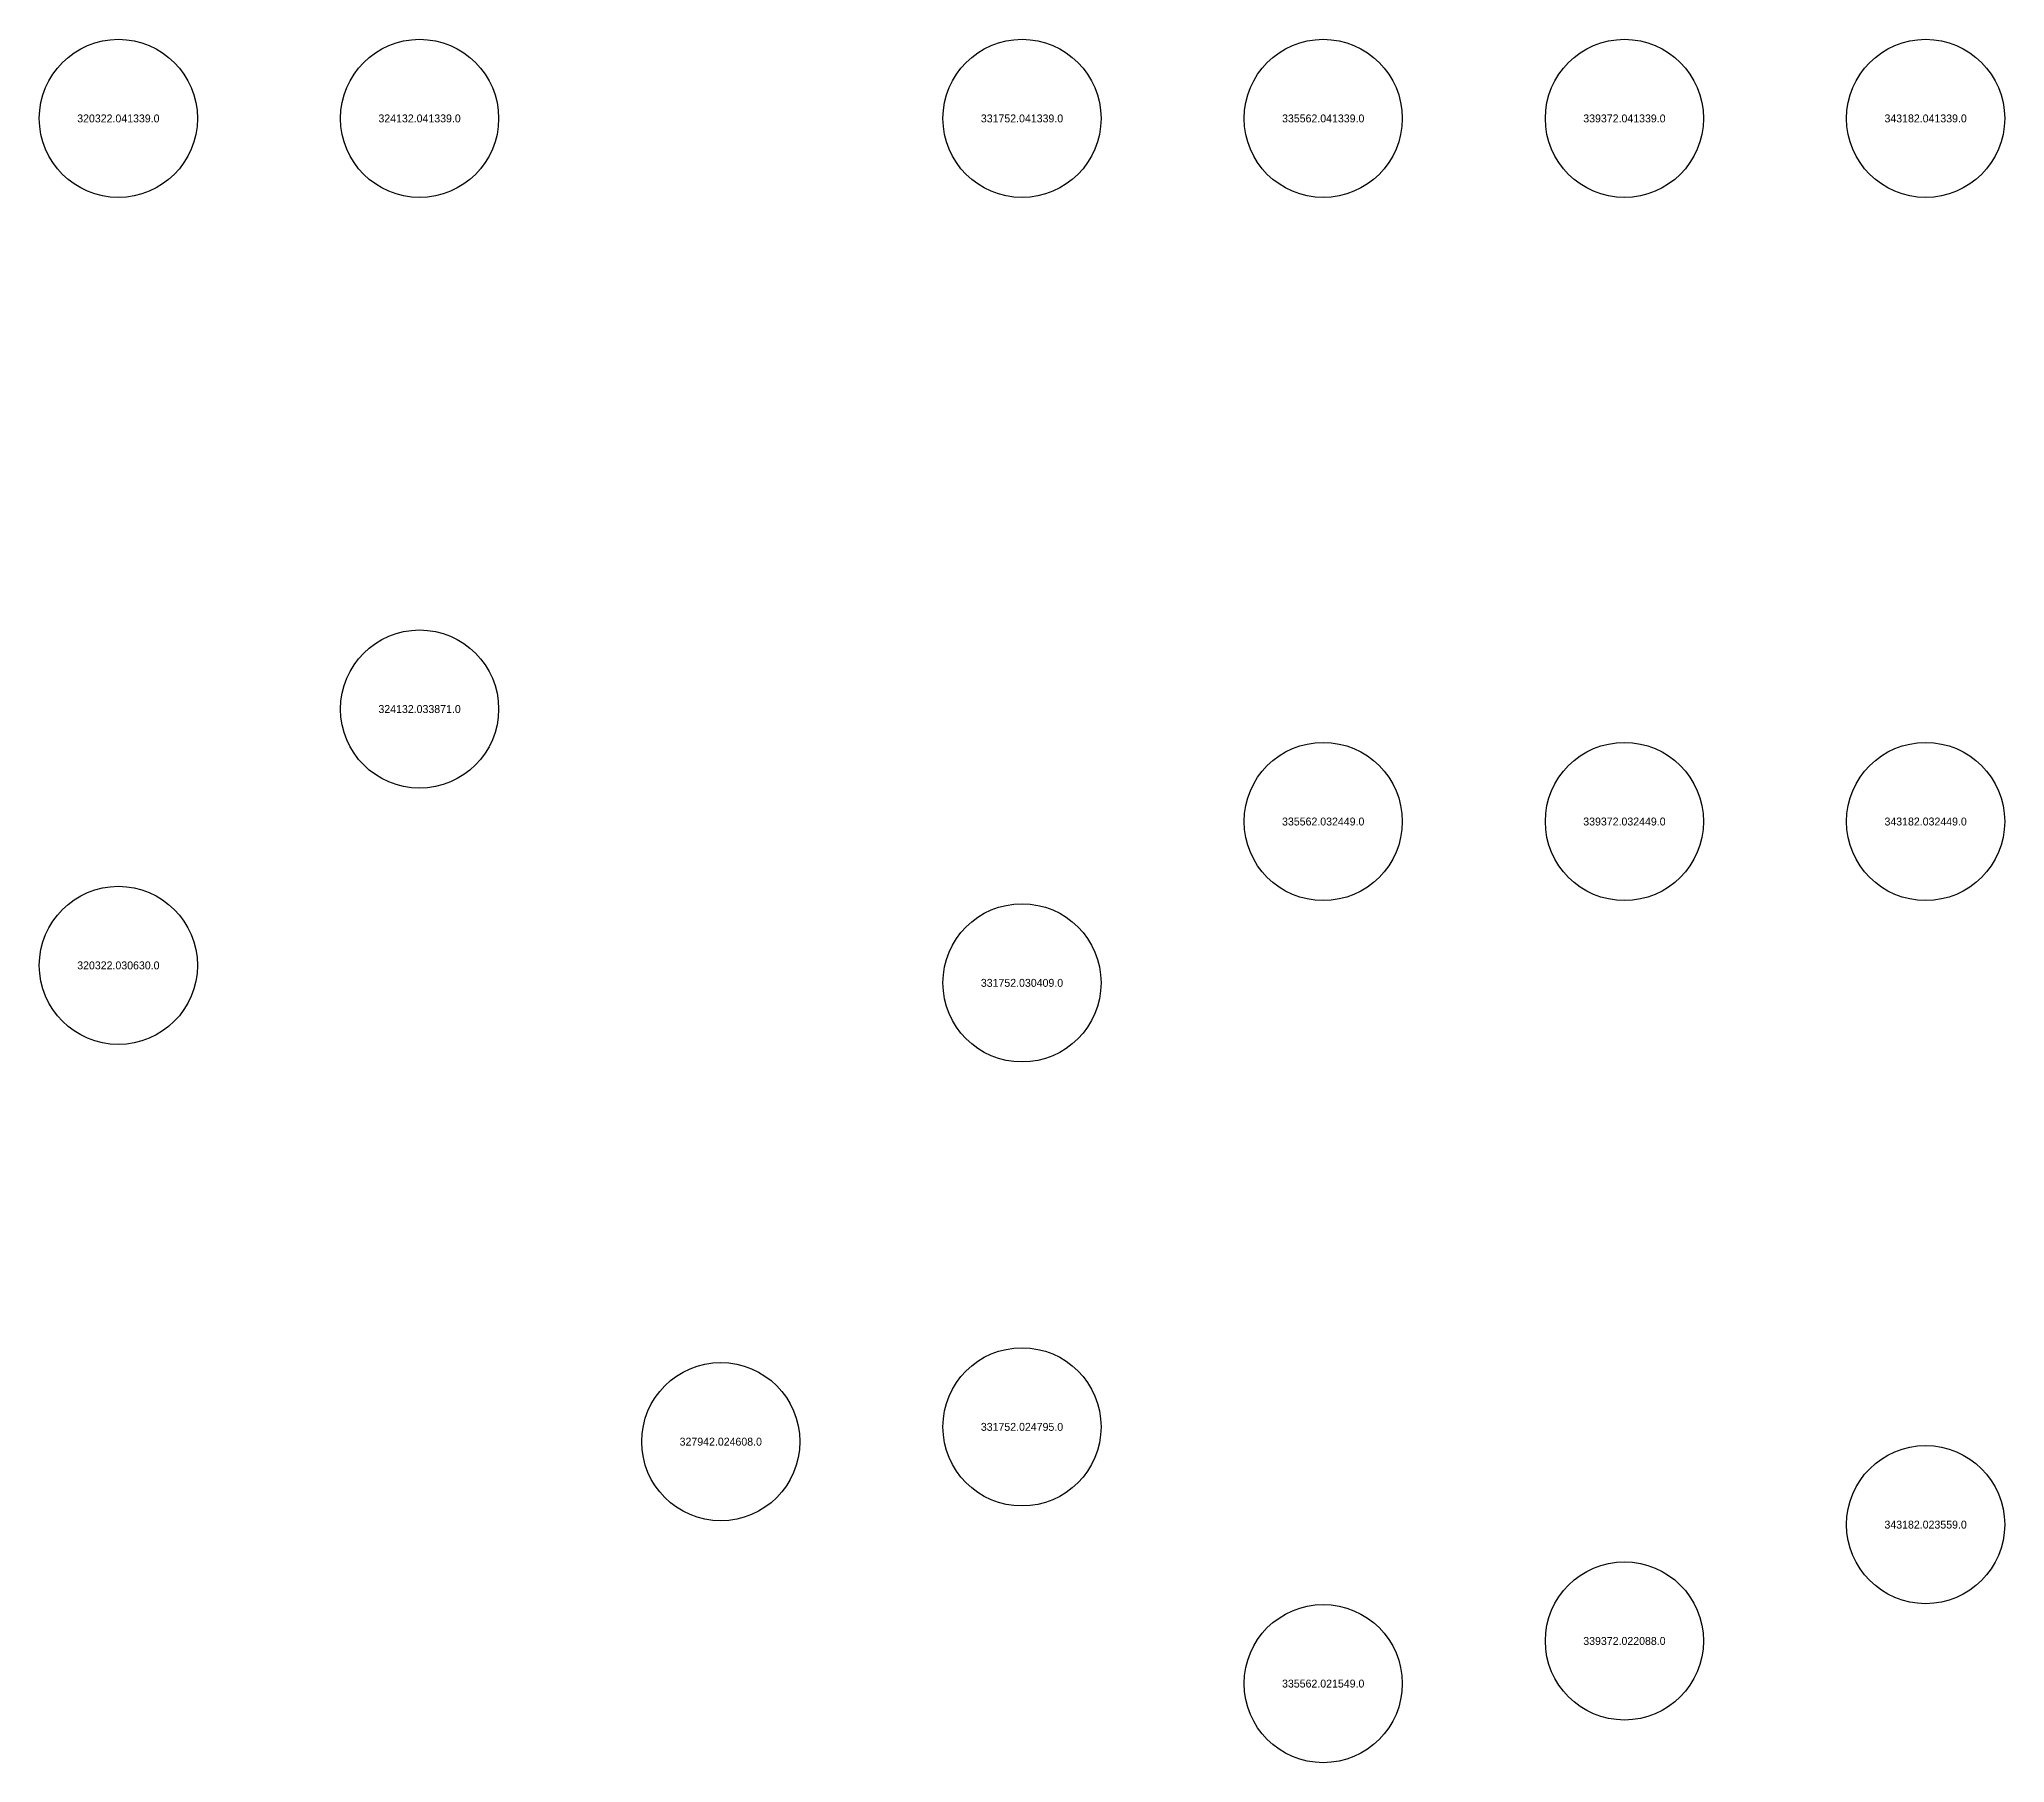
# Model space of a CAD drawing. Header units: metres. Extents: x -0.011 to 0.344, y -0.09 to 0.185.
# Drawn here: x 0.31932 to 0.34418, y 0.02055 to 0.04234 of the extents above; entities that cross this region are included whole.
import ezdxf
from ezdxf.enums import TextEntityAlignment as Align

# ---------------------------------------------------------------- set-up
doc = ezdxf.new("R2010")
doc.units = ezdxf.units.M

msp = doc.modelspace()

# ---------------------------------------------------------------- texts
at = {"layer": 'pins-Cordinates', "color": 2}
for s, p in [('320322.041339.0', (0.320322, 0.041339)), ('324132.041339.0', (0.324132, 0.041339)), ('331752.041339.0', (0.331752, 0.041339)), ('335562.041339.0', (0.335562, 0.041339)), ('339372.041339.0', (0.339372, 0.041339)), ('343182.041339.0', (0.343182, 0.041339)), ('324132.033871.0', (0.324132, 0.033871)), ('335562.032449.0', (0.335562, 0.032449)), ('339372.032449.0', (0.339372, 0.032449)), ('343182.032449.0', (0.343182, 0.032449)), ('320322.030630.0', (0.320322, 0.03063)), ('331752.030409.0', (0.331752, 0.030409)), ('327942.024608.0', (0.327942, 0.024608)), ('331752.024795.0', (0.331752, 0.024795)), ('343182.023559.0', (0.343182, 0.023559)), ('339372.022088.0', (0.339372, 0.022088)), ('335562.021549.0', (0.335562, 0.021549))]:
    msp.add_text(s, height=0.0001, dxfattribs=at).set_placement(p, align=Align.MIDDLE_CENTER)

# ---------------------------------------------------------------- linework, layer by layer
at = {"layer": 'pins', "color": 2}
for centre in [(0.320322, 0.041339), (0.324132, 0.041339), (0.331752, 0.041339), (0.335562, 0.041339), (0.339372, 0.041339), (0.343182, 0.041339), (0.324132, 0.033871), (0.335562, 0.032449), (0.339372, 0.032449), (0.343182, 0.032449), (0.320322, 0.03063), (0.331752, 0.030409), (0.327942, 0.024608), (0.331752, 0.024795), (0.343182, 0.023559), (0.339372, 0.022088), (0.335562, 0.021549)]:
    msp.add_circle(centre, 0.001, dxfattribs=at)

msp.set_redraw_order([(e.dxf.handle, doc.entitydb.next_handle()) for e in msp.query("TEXT MTEXT ATTDEF DIMENSION ARC_DIMENSION")])  # texts and dimensions are drawn at this point

doc.saveas('drawing.dxf')
